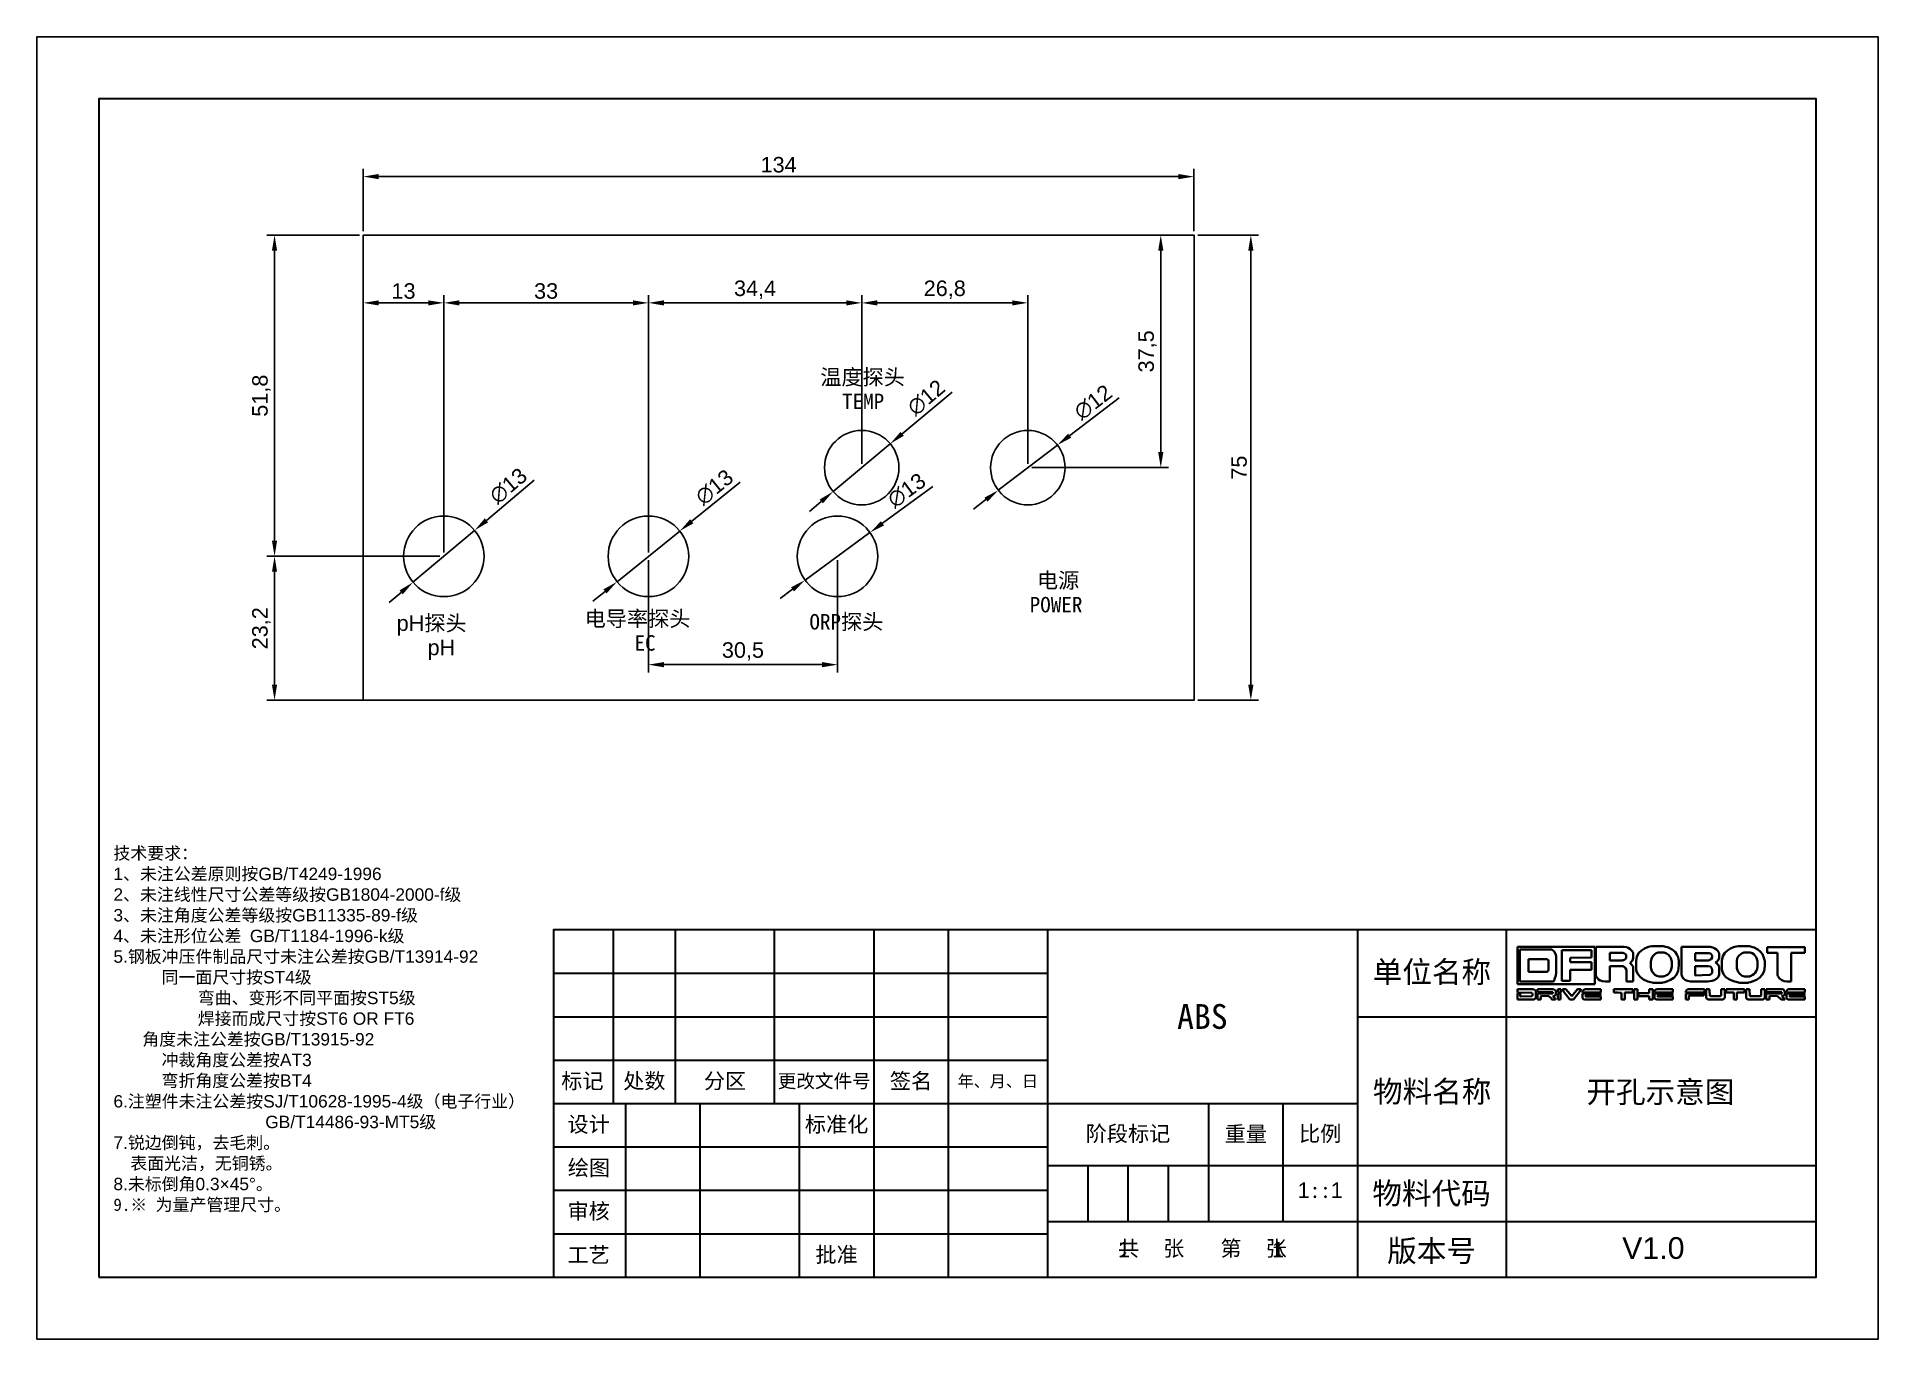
# Model space of a CAD drawing. Header units: millimetres. Extents: x 1706 to 2617, y 1277 to 1487.
# Drawn here: x 2320 to 2617, y 1276.6 to 1486.6 of the extents above; entities that cross this region are included whole.
import ezdxf

# ---------------------------------------------------------------- set-up
doc = ezdxf.new("R2010")
doc.units = ezdxf.units.MM
doc.layers.add('图层 1', color=7, linetype='Continuous')
doc.layers.add('标注层', color=7, linetype='Continuous', lineweight=18)
doc.styles.get("Standard").update_dxf_attribs({"font": 'arial.ttf'})
doc.dimstyles.new('ISO-25', dxfattribs={"dimtxt": 2.5, "dimasz": 2.5, "dimexe": 1.25, "dimexo": 0.625, "dimtad": 1, "dimtxsty": 'Standard', "dimcen": 2.5, "dimadec": 0, "dimazin": 0, "dimtfac": 1, "dimtmove": 0, "dimatfit": 3, "dimfxl": 1, "dimarcsym": 0})

msp = doc.modelspace()

# ---------------------------------------------------------------- texts
at = {"char_height": 2.5, "attachment_point": 1}
for s, width, insert in [('{\\fSimSun|b0|i0|c134|p2;温度探头}', 13.92602, (2446.383, 1432.963)), ('\\pi3.5063;{\\fSimSun|b0|i0|c134|p2;TEMP}', 13.92602, (2446.383, 1429.042)), ('\\pi3.7437;{\\fSimSun|b0|i0|c134|p2;电源}', 13.92602, (2477.586, 1400.187)), ('\\pi2.5705;{\\fSimSun|b0|i0|c134|p2;POWER}', 13.92602, (2477.586, 1396.266)), ('pH{\\fSimSun|b0|i0|c134|p2;探头}', 13.92602, (2378.055, 1393.283)), ('{\\fSimSun|b0|i0|c134|p2;电导率探头}', 19.41797, (2408.381, 1394.015)), ('{\\fSimSun|b0|i0|c134|p2;ORP探头}', 19.41797, (2444.629, 1393.508)), ('\\pi8.033;{\\fSimSun|b0|i0|c134|p2;EC}', 19.41797, (2408.381, 1390.095)), ('\\pi4.9865;pH', 13.92602, (2378.055, 1389.362))]:
    msp.add_mtext_dynamic_manual_height_columns(s, width=width, gutter_width=12.5, heights=[0], dxfattribs=dict(at, insert=insert))
at = {"lineweight": 30, "attachment_point": 5}
for s, width, insert, char_height in [('单位名称', 21.47743, (2545.038, 1335.593), 3.5), ('{\\fSimSun|b0|i0|c134|p2;ABS}', 42.85932, (2508.015, 1328.577), 4), ('标记', 10, (2408.015, 1318.077), 2.5), ('处数', 10, (2418.015, 1318.077), 2.5), ('分区', 10, (2431.015, 1318.077), 2.5), ('更改文件号', 15.74962, (2447.015, 1318.077), 2.2), ('签名', 14.97075, (2461.015, 1318.077), 2.5), ('年、月、日', 16, (2475.015, 1318.077), 1.9), ('物料名称', 21.47743, (2545.081, 1316.307), 3.5), ('{\\fSimSun|b0|i0|c134|p2;开孔示意图}', 58.87792, (2581.883, 1316.244), 3.5), ('设计', 12, (2409.015, 1311.077), 2.5), ('标准化', 12, (2449.015, 1311.077), 2.5), ('阶段标记', 19, (2496.015, 1309.577), 2.5), ('重量', 12, (2515.015, 1309.577), 2.5), ('比例', 12, (2527.015, 1309.577), 2.5), ('绘图', 12, (2409.064, 1304.077), 2.5), ('1{\\fSimSun|b0|i0|c134|p2;::}1', 12, (2527.015, 1300.577), 2.5), ('物料代码', 21.47743, (2544.982, 1299.893), 3.5), ('审核', 12, (2409.015, 1297.077), 2.5), ('共    张      第    张', 42.25, (2508.015, 1291.077), 2.5), ('1', 12, (2495.387, 1291.04), 2.5), ('1', 12, (2520.239, 1291.006), 2.5), ('版本号', 21.47743, (2544.982, 1290.607), 3.5), ('V1.0', 19, (2580.753, 1291.246), 3.5), ('工艺', 12, (2409.015, 1290.077), 2.5), ('批准', 12, (2449.015, 1290.077), 2.5)]:
    msp.add_mtext_dynamic_manual_height_columns(s, width=width, gutter_width=1, heights=[0], dxfattribs=dict(at, insert=insert, char_height=char_height))
at = {"layer": '标注层', "insert": (2332.371, 1355.943), "char_height": 2, "attachment_point": 1}
msp.add_mtext_dynamic_manual_height_columns('{\\fSimSun|b0|i0|c134|p2;技术要求：\\P}1{\\fSimSun|b0|i0|c134|p2;、未注公差原则按}GB/T4249-1996\\P2{\\fSimSun|b0|i0|c134|p2;、未注线性尺寸公差等级按}GB1804-2000-f{\\fSimSun|b0|i0|c134|p2;级\\P}3{\\fSimSun|b0|i0|c134|p2;、未注角度公差等级按}GB11335-89-f{\\fSimSun|b0|i0|c134|p2;级\\P}4{\\fSimSun|b0|i0|c134|p2;、未注形位公差 }GB/T1184-1996-k{\\fSimSun|b0|i0|c134|p2;级\\P}5.{\\fSimSun|b0|i0|c134|p2;钢板冲压件制品尺寸未注公差按}GB/T13914-92\\P          {\\fSimSun|b0|i0|c134|p2;同一面尺寸按}ST4{\\fSimSun|b0|i0|c134|p2;级\\P          弯曲、变形不同平面按}ST5{\\fSimSun|b0|i0|c134|p2;级\\P          焊接而成尺寸按}ST6 OR FT6\\P      {\\fSimSun|b0|i0|c134|p2;角度未注公差按}GB/T13915-92\\P          {\\fSimSun|b0|i0|c134|p2;冲裁角度公差按}AT3\\P          {\\fSimSun|b0|i0|c134|p2;弯折角度公差按}BT4\\P6.{\\fSimSun|b0|i0|c134|p2;注塑件未注公差按}SJ/T10628-1995-4{\\fSimSun|b0|i0|c134|p2;级（电子行业）\\P                  }GB/T14486-93-MT5{\\fSimSun|b0|i0|c134|p2;级\\P}7.{\\fSimSun|b0|i0|c134|p2;锐边倒钝，去毛刺。\\P  表面光洁，无铜锈。\\P}8.{\\fSimSun|b0|i0|c134|p2;未标倒角}0.3×45°{\\fSimSun|b0|i0|c134|p2;。\\P9.※ 为量产管理尺寸。}', width=67.38428, gutter_width=1, heights=[0], dxfattribs=at)

# ---------------------------------------------------------------- blocks, each defined once
blk = doc.blocks.new('*D4')
at = {"color": 0, "lineweight": -2, "transparency": 16777216}
for p, q in [((2507.29, 1454.61), (2517.08, 1454.61)), ((2515.83, 1382.11), (2515.83, 1452.11)), ((2507.29, 1379.61), (2517.08, 1379.61))]:
    blk.add_line(p, q, dxfattribs=at)
at = {"color": 0, "transparency": 16777216}
for points in [[(2515.41, 1452.11), (2516.25, 1452.11), (2515.83, 1454.61)], [(2515.41, 1382.11), (2516.25, 1382.11), (2515.83, 1379.61)]]:
    blk.add_solid(points, dxfattribs=at)
at = {"layer": 'Defpoints', "color": 0, "transparency": 16777216}
for p in [(2506.66, 1454.61), (2515.83, 1454.61), (2506.66, 1379.61)]:
    blk.add_point(p, dxfattribs=at)
at = {"color": 0, "transparency": 16777216, "insert": (2513.93, 1417.11), "char_height": 2.5, "attachment_point": 5, "rotation": 90}
blk.add_mtext('75', dxfattribs=at)
blk = doc.blocks.new('*D5')
at = {"color": 0, "lineweight": -2, "transparency": 16777216}
for p, q in [((2372.66, 1455.23), (2372.66, 1465.29)), ((2506.66, 1455.23), (2506.66, 1465.29)), ((2375.16, 1464.04), (2504.16, 1464.04))]:
    blk.add_line(p, q, dxfattribs=at)
at = {"color": 0, "transparency": 16777216}
for points in [[(2375.16, 1464.46), (2375.16, 1463.62), (2372.66, 1464.04)], [(2504.16, 1464.46), (2504.16, 1463.62), (2506.66, 1464.04)]]:
    blk.add_solid(points, dxfattribs=at)
at = {"layer": 'Defpoints', "color": 0, "transparency": 16777216}
for p in [(2506.66, 1464.04), (2372.66, 1454.61), (2506.66, 1454.61)]:
    blk.add_point(p, dxfattribs=at)
at = {"color": 0, "transparency": 16777216, "insert": (2439.66, 1465.94), "char_height": 2.5, "attachment_point": 5}
blk.add_mtext('134', dxfattribs=at)
blk = doc.blocks.new('*D6')
at = {"color": 0, "lineweight": -2, "transparency": 16777216}
for p, q in [((2372.66, 1417.73), (2372.66, 1444.93)), ((2383.16, 1443.68), (2375.16, 1443.68)), ((2385.66, 1403.43), (2385.66, 1444.93))]:
    blk.add_line(p, q, dxfattribs=at)
at = {"color": 0, "transparency": 16777216}
for points in [[(2375.16, 1444.09), (2375.16, 1443.26), (2372.66, 1443.68)], [(2383.16, 1444.09), (2383.16, 1443.26), (2385.66, 1443.68)]]:
    blk.add_solid(points, dxfattribs=at)
at = {"layer": 'Defpoints', "color": 0, "transparency": 16777216}
for p in [(2372.66, 1443.68), (2372.66, 1417.11), (2385.66, 1402.81)]:
    blk.add_point(p, dxfattribs=at)
at = {"color": 0, "transparency": 16777216, "insert": (2379.16, 1445.58), "char_height": 2.5, "attachment_point": 5}
blk.add_mtext('13', dxfattribs=at)
blk = doc.blocks.new('*D7')
at = {"color": 0, "lineweight": -2, "transparency": 16777216}
for p, q in [((2385.66, 1403.43), (2385.66, 1444.93)), ((2416.16, 1443.68), (2388.16, 1443.68)), ((2418.66, 1403.43), (2418.66, 1444.93))]:
    blk.add_line(p, q, dxfattribs=at)
at = {"color": 0, "transparency": 16777216}
for points in [[(2388.16, 1444.09), (2388.16, 1443.26), (2385.66, 1443.68)], [(2416.16, 1444.09), (2416.16, 1443.26), (2418.66, 1443.68)]]:
    blk.add_solid(points, dxfattribs=at)
at = {"layer": 'Defpoints', "color": 0, "transparency": 16777216}
for p in [(2385.66, 1443.68), (2385.66, 1402.81), (2418.66, 1402.81)]:
    blk.add_point(p, dxfattribs=at)
at = {"color": 0, "transparency": 16777216, "insert": (2402.16, 1445.58), "char_height": 2.5, "attachment_point": 5}
blk.add_mtext('33', dxfattribs=at)
blk = doc.blocks.new('*D8')
at = {"color": 0, "lineweight": -2, "transparency": 16777216}
for p, q in [((2418.66, 1403.43), (2418.66, 1444.93)), ((2421.16, 1443.68), (2450.56, 1443.68)), ((2453.06, 1417.73), (2453.06, 1444.93))]:
    blk.add_line(p, q, dxfattribs=at)
at = {"color": 0, "transparency": 16777216}
for points in [[(2421.16, 1444.09), (2421.16, 1443.26), (2418.66, 1443.68)], [(2450.56, 1444.09), (2450.56, 1443.26), (2453.06, 1443.68)]]:
    blk.add_solid(points, dxfattribs=at)
at = {"layer": 'Defpoints', "color": 0, "transparency": 16777216}
for p in [(2453.06, 1443.68), (2453.06, 1417.11), (2418.66, 1402.81)]:
    blk.add_point(p, dxfattribs=at)
at = {"color": 0, "transparency": 16777216, "insert": (2435.86, 1445.8), "char_height": 2.5, "attachment_point": 5}
blk.add_mtext('34,4', dxfattribs=at)
blk = doc.blocks.new('*D9')
at = {"color": 0, "lineweight": -2, "transparency": 16777216}
for p, q in [((2453.06, 1417.73), (2453.06, 1444.93)), ((2477.36, 1443.68), (2455.56, 1443.68)), ((2479.86, 1417.73), (2479.86, 1444.93))]:
    blk.add_line(p, q, dxfattribs=at)
at = {"color": 0, "transparency": 16777216}
for points in [[(2455.56, 1444.09), (2455.56, 1443.26), (2453.06, 1443.68)], [(2477.36, 1444.09), (2477.36, 1443.26), (2479.86, 1443.68)]]:
    blk.add_solid(points, dxfattribs=at)
at = {"layer": 'Defpoints', "color": 0, "transparency": 16777216}
for p in [(2453.06, 1443.68), (2453.06, 1417.11), (2479.86, 1417.11)]:
    blk.add_point(p, dxfattribs=at)
at = {"color": 0, "transparency": 16777216, "insert": (2466.46, 1445.8), "char_height": 2.5, "attachment_point": 5}
blk.add_mtext('26,8', dxfattribs=at)
blk = doc.blocks.new('*D10')
at = {"color": 0, "lineweight": -2, "transparency": 16777216}
for p, q in [((2467.63, 1429.29), (2459.58, 1422.56)), ((2448.46, 1413.26), (2457.67, 1420.96)), ((2446.54, 1411.66), (2444.62, 1410.05))]:
    blk.add_line(p, q, dxfattribs=at)
at = {"color": 0, "transparency": 16777216}
for points in [[(2459.32, 1422.88), (2459.85, 1422.24), (2457.67, 1420.96)], [(2446.27, 1411.97), (2446.81, 1411.34), (2448.46, 1413.26)]]:
    blk.add_solid(points, dxfattribs=at)
at = {"layer": 'Defpoints', "color": 0, "transparency": 16777216}
for p in [(2457.67, 1420.96), (2448.46, 1413.26)]:
    blk.add_point(p, dxfattribs=at)
at = {"color": 0, "transparency": 16777216, "insert": (2463.48, 1428.39), "char_height": 2.5, "attachment_point": 5, "rotation": 39.8946}
blk.add_mtext('∅12', dxfattribs=at)
blk = doc.blocks.new('*D11')
at = {"color": 0, "lineweight": -2, "transparency": 16777216}
for p, q in [((2494.58, 1428.35), (2486.62, 1422.27)), ((2475.09, 1413.46), (2484.63, 1420.75)), ((2473.11, 1411.95), (2471.12, 1410.43))]:
    blk.add_line(p, q, dxfattribs=at)
at = {"color": 0, "transparency": 16777216}
for points in [[(2486.36, 1422.6), (2486.87, 1421.94), (2484.63, 1420.75)], [(2472.86, 1412.28), (2473.36, 1411.62), (2475.09, 1413.46)]]:
    blk.add_solid(points, dxfattribs=at)
at = {"layer": 'Defpoints', "color": 0, "transparency": 16777216}
for p in [(2484.63, 1420.75), (2475.09, 1413.46)]:
    blk.add_point(p, dxfattribs=at)
at = {"color": 0, "transparency": 16777216, "insert": (2490.4, 1427.64), "char_height": 2.5, "attachment_point": 5, "rotation": 37.3795}
blk.add_mtext('∅12', dxfattribs=at)
blk = doc.blocks.new('*D12')
at = {"color": 0, "lineweight": -2, "transparency": 16777216}
for p, q in [((2480.48, 1454.61), (2502.55, 1454.61)), ((2501.3, 1419.61), (2501.3, 1452.11)), ((2480.49, 1417.11), (2502.55, 1417.11))]:
    blk.add_line(p, q, dxfattribs=at)
at = {"color": 0, "transparency": 16777216}
for points in [[(2500.89, 1452.11), (2501.72, 1452.11), (2501.3, 1454.61)], [(2500.89, 1419.61), (2501.72, 1419.61), (2501.3, 1417.11)]]:
    blk.add_solid(points, dxfattribs=at)
at = {"layer": 'Defpoints', "color": 0, "transparency": 16777216}
for p in [(2479.85, 1454.61), (2501.3, 1454.61), (2479.86, 1417.11)]:
    blk.add_point(p, dxfattribs=at)
at = {"color": 0, "transparency": 16777216, "insert": (2499.17, 1435.86), "char_height": 2.5, "attachment_point": 5, "rotation": 90}
blk.add_mtext('37,5', dxfattribs=at)
blk = doc.blocks.new('*D13')
at = {"color": 0, "lineweight": -2, "transparency": 16777216}
for p, q in [((2385.04, 1402.81), (2357.11, 1402.81)), ((2358.36, 1400.31), (2358.36, 1382.11)), ((2385.04, 1379.61), (2357.11, 1379.61))]:
    blk.add_line(p, q, dxfattribs=at)
at = {"color": 0, "transparency": 16777216}
for points in [[(2357.94, 1400.31), (2358.77, 1400.31), (2358.36, 1402.81)], [(2357.94, 1382.11), (2358.77, 1382.11), (2358.36, 1379.61)]]:
    blk.add_solid(points, dxfattribs=at)
at = {"layer": 'Defpoints', "color": 0, "transparency": 16777216}
for p in [(2385.66, 1402.81), (2358.36, 1379.61), (2385.66, 1379.61)]:
    blk.add_point(p, dxfattribs=at)
at = {"color": 0, "transparency": 16777216, "insert": (2356.23, 1391.21), "char_height": 2.5, "attachment_point": 5, "rotation": 90}
blk.add_mtext('23,2', dxfattribs=at)
blk = doc.blocks.new('*D14')
at = {"color": 0, "lineweight": -2, "transparency": 16777216}
for p, q in [((2372.04, 1454.61), (2357.11, 1454.61)), ((2358.36, 1405.31), (2358.36, 1452.11)), ((2385.04, 1402.81), (2357.11, 1402.81))]:
    blk.add_line(p, q, dxfattribs=at)
at = {"color": 0, "transparency": 16777216}
for points in [[(2357.94, 1452.11), (2358.77, 1452.11), (2358.36, 1454.61)], [(2357.94, 1405.31), (2358.77, 1405.31), (2358.36, 1402.81)]]:
    blk.add_solid(points, dxfattribs=at)
at = {"layer": 'Defpoints', "color": 0, "transparency": 16777216}
for p in [(2358.36, 1454.61), (2372.66, 1454.61), (2385.66, 1402.81)]:
    blk.add_point(p, dxfattribs=at)
at = {"color": 0, "transparency": 16777216, "insert": (2356.23, 1428.71), "char_height": 2.5, "attachment_point": 5, "rotation": 90}
blk.add_mtext('51,8', dxfattribs=at)
blk = doc.blocks.new('*D15')
at = {"color": 0, "lineweight": -2, "transparency": 16777216}
for p, q in [((2400.22, 1415.09), (2392.54, 1408.61)), ((2380.69, 1398.62), (2390.63, 1407)), ((2378.78, 1397), (2376.87, 1395.39))]:
    blk.add_line(p, q, dxfattribs=at)
at = {"color": 0, "transparency": 16777216}
for points in [[(2392.27, 1408.93), (2392.81, 1408.29), (2390.63, 1407)], [(2378.51, 1397.32), (2379.05, 1396.69), (2380.69, 1398.62)]]:
    blk.add_solid(points, dxfattribs=at)
at = {"layer": 'Defpoints', "color": 0, "transparency": 16777216}
for p in [(2390.63, 1407), (2380.69, 1398.62)]:
    blk.add_point(p, dxfattribs=at)
at = {"color": 0, "transparency": 16777216, "insert": (2396.07, 1414.16), "char_height": 2.5, "attachment_point": 5, "rotation": 40.1508}
blk.add_mtext('∅13', dxfattribs=at)
blk = doc.blocks.new('*D16')
at = {"color": 0, "lineweight": -2, "transparency": 16777216}
for p, q in [((2433.48, 1414.78), (2425.66, 1408.46)), ((2413.61, 1398.72), (2423.72, 1406.89)), ((2411.66, 1397.15), (2409.72, 1395.58))]:
    blk.add_line(p, q, dxfattribs=at)
at = {"color": 0, "transparency": 16777216}
for points in [[(2425.4, 1408.79), (2425.92, 1408.14), (2423.72, 1406.89)], [(2411.4, 1397.47), (2411.92, 1396.83), (2413.61, 1398.72)]]:
    blk.add_solid(points, dxfattribs=at)
at = {"layer": 'Defpoints', "color": 0, "transparency": 16777216}
for p in [(2423.72, 1406.89), (2413.61, 1398.72)]:
    blk.add_point(p, dxfattribs=at)
at = {"color": 0, "transparency": 16777216, "insert": (2429.31, 1413.94), "char_height": 2.5, "attachment_point": 5, "rotation": 38.9374}
blk.add_mtext('∅13', dxfattribs=at)
blk = doc.blocks.new('*D17')
at = {"color": 0, "lineweight": -2, "transparency": 16777216}
for p, q in [((2464.53, 1414.07), (2456.42, 1408.13)), ((2443.92, 1398.96), (2454.4, 1406.65)), ((2441.9, 1397.49), (2439.89, 1396.01))]:
    blk.add_line(p, q, dxfattribs=at)
at = {"color": 0, "transparency": 16777216}
for points in [[(2456.17, 1408.46), (2456.67, 1407.79), (2454.4, 1406.65)], [(2441.66, 1397.82), (2442.15, 1397.15), (2443.92, 1398.96)]]:
    blk.add_solid(points, dxfattribs=at)
at = {"layer": 'Defpoints', "color": 0, "transparency": 16777216}
for p in [(2454.4, 1406.65), (2443.92, 1398.96)]:
    blk.add_point(p, dxfattribs=at)
at = {"color": 0, "transparency": 16777216, "insert": (2460.32, 1413.43), "char_height": 2.5, "attachment_point": 5, "rotation": 36.2455}
blk.add_mtext('∅13', dxfattribs=at)
blk = doc.blocks.new('*D18')
at = {"color": 0, "lineweight": -2, "transparency": 16777216}
for p, q in [((2418.66, 1402.18), (2418.66, 1384.09)), ((2449.16, 1402.18), (2449.16, 1384.09)), ((2421.16, 1385.34), (2446.66, 1385.34))]:
    blk.add_line(p, q, dxfattribs=at)
at = {"color": 0, "transparency": 16777216}
for points in [[(2421.16, 1385.76), (2421.16, 1384.92), (2418.66, 1385.34)], [(2446.66, 1385.76), (2446.66, 1384.92), (2449.16, 1385.34)]]:
    blk.add_solid(points, dxfattribs=at)
at = {"layer": 'Defpoints', "color": 0, "transparency": 16777216}
for p in [(2418.66, 1402.81), (2449.16, 1402.81), (2449.16, 1385.34)]:
    blk.add_point(p, dxfattribs=at)
at = {"color": 0, "transparency": 16777216, "insert": (2433.91, 1387.47), "char_height": 2.5, "attachment_point": 5}
blk.add_mtext('30,5', dxfattribs=at)

# ---------------------------------------------------------------- dimensions: what is measured, and where the dimension line sits
for base, p1, p2, picture, middle in [((2506.663, 1464.04), (2372.663, 1454.607), (2506.663, 1454.607), '*D5', (2439.663, 1465.943)), ((2372.663, 1443.676), (2385.663, 1402.807), (2372.663, 1417.107), '*D6', (2379.163, 1445.578)), ((2385.663, 1443.676), (2418.663, 1402.807), (2385.663, 1402.807), '*D7', (2402.163, 1445.578)), ((2453.063, 1443.676), (2418.663, 1402.807), (2453.063, 1417.107), '*D8', (2435.863, 1445.803)), ((2453.063, 1443.676), (2479.863, 1417.107), (2453.063, 1417.107), '*D9', (2466.463, 1445.803)), ((2449.163, 1385.339), (2418.663, 1402.807), (2449.163, 1402.807), '*D18', (2433.913, 1387.467))]:
    dim = msp.add_linear_dim(base=base, p1=p1, p2=p2, dimstyle='ISO-25')
    dim.commit()
    dim.dimension.update_dxf_attribs({"geometry": picture, "text_midpoint": middle})
for base, p1, p2, picture, middle in [((2358.356, 1454.607), (2385.663, 1402.807), (2372.663, 1454.607), '*D14', (2356.229, 1428.707)), ((2501.302, 1454.607), (2479.863, 1417.107), (2479.851, 1454.607), '*D12', (2499.175, 1435.857)), ((2358.356, 1379.607), (2385.663, 1402.807), (2385.663, 1379.607), '*D13', (2356.229, 1391.207))]:
    dim = msp.add_linear_dim(base=base, p1=p1, p2=p2, angle=90, dimstyle='ISO-25')
    dim.commit()
    dim.dimension.update_dxf_attribs({"geometry": picture, "text_midpoint": middle})
dim = msp.add_linear_dim(base=(2515.829, 1454.607), p1=(2506.663, 1379.607), p2=(2506.663, 1454.607), angle=270, dimstyle='ISO-25')
dim.commit()
dim.dimension.update_dxf_attribs({"geometry": '*D4', "text_midpoint": (2515.829, 1417.107), "dimtype": 160})
dim = msp.add_diameter_dim_2p(p1=(2448.459, 1413.258), p2=(2457.666, 1420.955), dimstyle='ISO-25')
dim.commit()
dim.dimension.update_dxf_attribs({"geometry": '*D10', "text_midpoint": (2464.748, 1426.875), "dimtype": 163})
for p1, p2, picture, middle in [((2475.095, 1413.464), (2484.63, 1420.749), '*D11', (2490.397, 1427.636)), ((2380.694, 1398.616), (2390.631, 1406.998), '*D15', (2396.067, 1414.163)), ((2413.607, 1398.722), (2423.719, 1406.892), '*D16', (2429.306, 1413.94)), ((2443.92, 1398.964), (2454.405, 1406.65), '*D17', (2460.317, 1413.428))]:
    dim = msp.add_diameter_dim_2p(p1=p1, p2=p2, dimstyle='ISO-25')
    dim.commit()
    dim.dimension.update_dxf_attribs({"geometry": picture, "text_midpoint": middle})

# ---------------------------------------------------------------- linework, layer by layer
at = {"lineweight": 30}
for p, q in [((2413.015, 1314.577), (2413.015, 1342.577)), ((2423.015, 1314.577), (2423.015, 1342.577)), ((2439.015, 1314.577), (2439.015, 1342.577)), ((2455.015, 1342.577), (2455.015, 1286.577)), ((2467.015, 1342.577), (2467.015, 1286.577)), ((2483.015, 1342.577), (2483.015, 1286.577)), ((2533.015, 1342.577), (2533.015, 1286.577)), ((2557.015, 1342.577), (2557.015, 1286.577)), ((2403.328, 1335.577), (2483.015, 1335.577)), ((2403.328, 1328.577), (2483.015, 1328.577)), ((2533.015, 1328.577), (2607.015, 1328.577)), ((2403.328, 1321.577), (2483.015, 1321.577)), ((2403.328, 1314.577), (2533.015, 1314.577)), ((2415.015, 1286.577), (2415.015, 1314.577)), ((2427.015, 1286.577), (2427.015, 1314.577)), ((2443.015, 1286.577), (2443.015, 1314.577)), ((2509.015, 1314.577), (2509.015, 1295.577)), ((2521.015, 1314.577), (2521.015, 1295.577)), ((2403.328, 1307.577), (2483.015, 1307.577)), ((2483.015, 1304.577), (2533.015, 1304.577)), ((2489.515, 1304.577), (2489.515, 1295.577)), ((2496.015, 1304.577), (2496.015, 1295.577)), ((2502.515, 1304.577), (2502.515, 1295.577)), ((2533.015, 1304.577), (2607.015, 1304.577)), ((2403.328, 1300.577), (2483.015, 1300.577)), ((2483.015, 1295.577), (2533.015, 1295.577)), ((2533.015, 1295.577), (2607.015, 1295.577)), ((2403.328, 1293.577), (2483.015, 1293.577))]:
    msp.add_line(p, q, dxfattribs=at)
for points in [[(2320.015, 1276.577), (2617.015, 1276.577), (2617.015, 1486.577), (2320.015, 1486.577)], [(2372.663, 1379.607), (2506.663, 1379.607), (2506.663, 1454.607), (2372.663, 1454.607)]]:
    msp.add_lwpolyline(points, close=True)
for points in [[(2330.015, 1286.577), (2607.015, 1286.577), (2607.015, 1476.577), (2330.015, 1476.577)], [(2607.015, 1342.577), (2403.328, 1342.577), (2403.328, 1286.577), (2607.015, 1286.577)]]:
    msp.add_lwpolyline(points, close=True, dxfattribs=at)
for centre, radius in [((2453.063, 1417.107), 6), ((2479.863, 1417.107), 6), ((2385.663, 1402.807), 6.5), ((2418.663, 1402.807), 6.5), ((2449.163, 1402.807), 6.5)]:
    msp.add_circle(centre, radius)
for p in [(2453.063, 1417.107), (2479.863, 1417.107), (2385.663, 1402.807)]:
    msp.add_point(p)
at = {"layer": '图层 1', "color": 30, "lineweight": 35}
for p, q in [((2558.835, 1339.83), (2558.835, 1333.818)), ((2571.324, 1339.83), (2558.835, 1339.83)), ((2571.324, 1333.818), (2571.324, 1339.83)), ((2565.99, 1334.358), (2565.99, 1339.279)), ((2565.99, 1339.279), (2570.794, 1339.279)), ((2570.794, 1338.094), (2567.344, 1338.084)), ((2567.344, 1338.084), (2567.344, 1337.364)), ((2567.344, 1337.364), (2570.794, 1337.364)), ((2570.794, 1339.279), (2570.794, 1338.094)), ((2570.794, 1337.364), (2570.794, 1336.157)), ((2558.835, 1333.818), (2571.324, 1333.818)), ((2567.334, 1334.358), (2565.99, 1334.358)), ((2570.794, 1336.157), (2567.334, 1336.157)), ((2567.334, 1336.157), (2567.334, 1334.358))]:
    msp.add_line(p, q, dxfattribs=at)
at = {"layer": '图层 1', "color": 140, "lineweight": 35}
for p, q in [((2565.324, 1332.996), (2565.324, 1332.484)), ((2565.84, 1332.996), (2565.324, 1332.996)), ((2565.324, 1332.484), (2565.84, 1332.484)), ((2565.324, 1332.321), (2565.324, 1331.325)), ((2565.785, 1332.321), (2565.324, 1332.321)), ((2565.324, 1331.325), (2565.785, 1331.325)), ((2565.785, 1331.325), (2565.785, 1332.321)), ((2565.84, 1332.484), (2565.84, 1332.996)), ((2566.09, 1332.996), (2566.09, 1332.869)), ((2566.618, 1332.996), (2566.09, 1332.996)), ((2566.09, 1332.869), (2567.285, 1331.325)), ((2567.578, 1331.9), (2566.618, 1332.996)), ((2567.285, 1331.325), (2567.88, 1331.325)), ((2568.535, 1332.996), (2567.578, 1331.9)), ((2567.88, 1331.325), (2569.067, 1332.873)), ((2569.067, 1332.996), (2568.535, 1332.996)), ((2569.067, 1332.873), (2569.067, 1332.996)), ((2577.675, 1332.996), (2577.675, 1331.325)), ((2578.199, 1332.996), (2577.675, 1332.996)), ((2577.675, 1331.325), (2578.199, 1331.325)), ((2578.199, 1331.325), (2578.199, 1332.996)), ((2580.056, 1332.384), (2578.342, 1332.376)), ((2578.342, 1332.376), (2578.342, 1331.9)), ((2578.342, 1331.9), (2580.056, 1331.9)), ((2580.644, 1332.996), (2580.056, 1332.996)), ((2580.056, 1332.996), (2580.056, 1332.384)), ((2580.056, 1331.9), (2580.056, 1331.325)), ((2580.056, 1331.325), (2580.644, 1331.325)), ((2580.644, 1331.325), (2580.644, 1332.996)), ((2585.982, 1332.313), (2585.982, 1331.345)), ((2588.903, 1332.313), (2585.982, 1332.313)), ((2585.982, 1331.345), (2586.45, 1331.345)), ((2586.45, 1332.007), (2588.903, 1332.011)), ((2586.45, 1331.345), (2586.45, 1332.007)), ((2588.903, 1332.011), (2588.903, 1332.313)), ((2592.514, 1333.011), (2592.514, 1332.484)), ((2595.479, 1333.011), (2592.514, 1333.011)), ((2592.514, 1332.484), (2593.717, 1332.484)), ((2593.717, 1332.484), (2593.717, 1331.325)), ((2593.717, 1331.325), (2594.244, 1331.325)), ((2594.244, 1331.325), (2594.244, 1332.484)), ((2594.244, 1332.484), (2595.479, 1332.484)), ((2595.479, 1332.484), (2595.479, 1333.011))]:
    msp.add_line(p, q, dxfattribs=at)
at = {"layer": '图层 1', "color": 30, "lineweight": 35}
for points in [[(2576.023, 1339.83), (2576.023, 1339.83), (2571.472, 1339.83), (2571.472, 1339.83)], [(2571.472, 1339.83), (2571.472, 1339.83), (2571.472, 1335.247), (2571.472, 1335.247)], [(2577.515, 1338.803), (2577.515, 1338.803), (2577.102, 1339.819), (2576.023, 1339.83)], [(2580.595, 1339.957), (2580.595, 1339.957), (2578.108, 1339.703), (2577.959, 1337.586)], [(2582.32, 1339.957), (2582.32, 1339.957), (2580.595, 1339.957), (2580.595, 1339.957)], [(2584.871, 1337.523), (2584.871, 1337.523), (2584.902, 1339.565), (2582.32, 1339.957)], [(2589.908, 1339.83), (2589.908, 1339.83), (2585.315, 1339.83), (2585.315, 1339.83)], [(2585.315, 1339.83), (2585.315, 1339.83), (2585.315, 1335.353), (2585.315, 1335.353)], [(2591.347, 1338.814), (2591.347, 1338.814), (2591.157, 1339.629), (2589.908, 1339.83)], [(2594.522, 1339.957), (2594.522, 1339.957), (2591.951, 1339.682), (2591.792, 1337.628)], [(2596.216, 1339.957), (2596.216, 1339.957), (2594.522, 1339.957), (2594.522, 1339.957)], [(2598.714, 1337.586), (2598.714, 1337.586), (2598.533, 1339.586), (2596.216, 1339.957)], [(2599.137, 1339.809), (2599.137, 1339.809), (2599.137, 1338.856), (2599.137, 1338.856)], [(2605.127, 1339.809), (2605.127, 1339.809), (2599.137, 1339.809), (2599.137, 1339.809)], [(2605.196, 1339.758), (2605.196, 1339.758), (2605.182, 1339.795), (2605.127, 1339.809)], [(2605.196, 1338.877), (2605.196, 1338.877), (2605.196, 1339.758), (2605.196, 1339.758)], [(2559.2, 1334.274), (2559.2, 1334.274), (2559.2, 1339.385), (2559.2, 1339.385)], [(2559.2, 1339.385), (2559.2, 1339.385), (2564.392, 1339.385), (2564.392, 1339.385)], [(2563.619, 1337.84), (2563.619, 1337.84), (2560.613, 1337.84), (2560.613, 1337.84)], [(2560.613, 1337.84), (2560.613, 1337.84), (2560.613, 1335.787), (2560.613, 1335.787)], [(2563.852, 1337.374), (2563.852, 1337.374), (2563.905, 1337.745), (2563.619, 1337.84)], [(2563.852, 1336.189), (2563.852, 1336.189), (2563.852, 1337.374), (2563.852, 1337.374)], [(2564.392, 1339.385), (2564.979, 1339.147), (2565.082, 1338.195), (2565.082, 1338.195)], [(2565.082, 1338.195), (2565.082, 1338.195), (2565.079, 1335.702), (2565.079, 1335.702)], [(2573.715, 1337.66), (2573.715, 1337.66), (2573.715, 1338.856), (2573.715, 1338.856)], [(2573.715, 1338.856), (2573.715, 1338.856), (2575.811, 1338.856), (2575.811, 1338.856)], [(2575.726, 1337.66), (2575.726, 1337.66), (2573.715, 1337.66), (2573.715, 1337.66)], [(2573.715, 1334.242), (2573.715, 1334.242), (2573.715, 1336.739), (2573.715, 1336.739)], [(2573.715, 1336.739), (2573.715, 1336.739), (2575.758, 1336.739), (2575.758, 1336.739)], [(2576.372, 1338.02), (2576.255, 1337.692), (2575.726, 1337.66), (2575.726, 1337.66)], [(2575.758, 1336.739), (2575.758, 1336.739), (2576.34, 1336.612), (2576.414, 1336.115)], [(2575.811, 1338.856), (2576.245, 1338.824), (2576.372, 1338.528), (2576.372, 1338.528)], [(2576.372, 1338.528), (2576.372, 1338.528), (2576.372, 1338.02), (2576.372, 1338.02)], [(2576.975, 1337.247), (2576.975, 1337.247), (2577.388, 1337.427), (2577.515, 1337.988)], [(2577.515, 1336.538), (2577.515, 1336.538), (2577.515, 1336.782), (2576.975, 1337.247)], [(2577.515, 1337.988), (2577.515, 1337.988), (2577.515, 1338.803), (2577.515, 1338.803)], [(2577.515, 1334.242), (2577.515, 1334.242), (2577.515, 1336.538), (2577.515, 1336.538)], [(2577.959, 1337.586), (2577.959, 1337.586), (2577.959, 1336.454), (2577.959, 1336.454)], [(2580.33, 1337.491), (2580.563, 1338.793), (2581.547, 1338.941), (2581.547, 1338.941)], [(2580.33, 1336.538), (2580.33, 1336.538), (2580.33, 1337.491), (2580.33, 1337.491)], [(2581.695, 1335.078), (2580.542, 1335.152), (2580.33, 1336.538), (2580.33, 1336.538)], [(2581.547, 1338.941), (2581.547, 1338.941), (2582.5, 1338.941), (2582.5, 1338.941)], [(2582.182, 1334.062), (2582.182, 1334.062), (2584.913, 1334.326), (2584.87, 1336.824)], [(2583.717, 1336.676), (2583.611, 1335.247), (2582.394, 1335.078), (2582.394, 1335.078)], [(2582.5, 1338.941), (2583.706, 1338.57), (2583.717, 1337.427), (2583.717, 1337.427)], [(2583.717, 1337.427), (2583.717, 1337.427), (2583.717, 1336.676), (2583.717, 1336.676)], [(2584.87, 1336.824), (2584.87, 1336.824), (2584.871, 1337.523), (2584.871, 1337.523)], [(2587.516, 1338.846), (2587.516, 1338.846), (2589.675, 1338.846), (2589.675, 1338.846)], [(2587.516, 1337.65), (2587.516, 1337.65), (2587.516, 1338.846), (2587.516, 1338.846)], [(2589.538, 1337.65), (2589.538, 1337.65), (2587.516, 1337.65), (2587.516, 1337.65)], [(2587.516, 1335.215), (2587.516, 1335.215), (2587.516, 1336.739), (2587.516, 1336.739)], [(2587.516, 1336.739), (2587.516, 1336.739), (2589.569, 1336.739), (2589.569, 1336.739)], [(2590.215, 1338.136), (2590.162, 1337.681), (2589.538, 1337.65), (2589.538, 1337.65)], [(2589.569, 1336.739), (2590.225, 1336.708), (2590.215, 1336.242), (2590.215, 1336.242)], [(2589.675, 1338.846), (2590.141, 1338.771), (2590.215, 1338.454), (2590.215, 1338.454)], [(2590.215, 1338.454), (2590.215, 1338.454), (2590.215, 1338.136), (2590.215, 1338.136)], [(2590.776, 1337.322), (2590.776, 1337.322), (2591.241, 1337.459), (2591.347, 1338.02)], [(2591.347, 1336.623), (2591.347, 1336.623), (2591.263, 1337.068), (2590.776, 1337.322)], [(2591.347, 1338.02), (2591.347, 1338.02), (2591.347, 1338.814), (2591.347, 1338.814)], [(2591.347, 1335.321), (2591.347, 1335.321), (2591.347, 1336.623), (2591.347, 1336.623)], [(2591.792, 1337.628), (2591.792, 1337.628), (2591.792, 1336.496), (2591.792, 1336.496)], [(2594.205, 1337.576), (2594.342, 1338.708), (2595.401, 1338.941), (2595.401, 1338.941)], [(2594.205, 1336.454), (2594.205, 1336.454), (2594.205, 1337.576), (2594.205, 1337.576)], [(2595.401, 1338.941), (2595.401, 1338.941), (2596.374, 1338.941), (2596.374, 1338.941)], [(2596.004, 1334.051), (2596.004, 1334.051), (2598.745, 1334.39), (2598.713, 1336.697)], [(2597.56, 1336.697), (2597.517, 1335.438), (2596.343, 1335.078), (2596.343, 1335.078)], [(2596.374, 1338.941), (2597.306, 1338.814), (2597.56, 1337.449), (2597.56, 1337.449)], [(2597.56, 1337.449), (2597.56, 1337.449), (2597.56, 1336.697), (2597.56, 1336.697)], [(2598.713, 1336.697), (2598.713, 1336.697), (2598.714, 1337.586), (2598.714, 1337.586)], [(2599.137, 1338.856), (2599.137, 1338.856), (2600.788, 1338.856), (2600.788, 1338.856)], [(2600.788, 1338.856), (2600.788, 1338.856), (2600.788, 1335.29), (2600.788, 1335.29)], [(2602.978, 1334.242), (2602.978, 1334.242), (2602.978, 1338.877), (2602.978, 1338.877)], [(2602.978, 1338.877), (2602.978, 1338.877), (2605.196, 1338.877), (2605.196, 1338.877)], [(2564.661, 1334.274), (2564.661, 1334.274), (2559.2, 1334.274), (2559.2, 1334.274)], [(2560.613, 1335.787), (2560.613, 1335.787), (2563.524, 1335.787), (2563.524, 1335.787)], [(2563.524, 1335.787), (2563.524, 1335.787), (2563.799, 1335.85), (2563.852, 1336.189)], [(2565.079, 1335.702), (2565.116, 1335.099), (2564.661, 1334.274), (2564.661, 1334.274)], [(2571.472, 1335.247), (2571.472, 1335.247), (2571.652, 1334.316), (2572.985, 1334.242)], [(2572.985, 1334.242), (2572.985, 1334.242), (2573.715, 1334.242), (2573.715, 1334.242)], [(2576.414, 1336.115), (2576.414, 1336.115), (2576.414, 1334.242), (2576.414, 1334.242)], [(2576.414, 1334.242), (2576.414, 1334.242), (2577.515, 1334.242), (2577.515, 1334.242)], [(2577.959, 1336.454), (2577.959, 1336.454), (2577.97, 1334.379), (2580.796, 1334.062)], [(2580.796, 1334.062), (2580.796, 1334.062), (2582.182, 1334.062), (2582.182, 1334.062)], [(2582.394, 1335.078), (2582.394, 1335.078), (2581.695, 1335.078), (2581.695, 1335.078)], [(2585.315, 1335.353), (2585.315, 1335.353), (2585.347, 1334.39), (2586.722, 1334.242)], [(2586.722, 1334.242), (2586.722, 1334.242), (2589.262, 1334.242), (2589.262, 1334.242)], [(2589.739, 1335.3), (2589.739, 1335.3), (2587.516, 1335.215), (2587.516, 1335.215)], [(2589.262, 1334.242), (2589.262, 1334.242), (2591.114, 1334.199), (2591.347, 1335.321)], [(2590.215, 1335.671), (2590.162, 1335.374), (2589.739, 1335.3), (2589.739, 1335.3)], [(2590.215, 1336.242), (2590.215, 1336.242), (2590.215, 1335.671), (2590.215, 1335.671)], [(2591.792, 1336.496), (2591.792, 1336.496), (2591.548, 1334.475), (2594.681, 1334.051)], [(2595.475, 1335.078), (2594.353, 1335.226), (2594.205, 1336.454), (2594.205, 1336.454)], [(2594.681, 1334.051), (2594.681, 1334.051), (2596.004, 1334.051), (2596.004, 1334.051)], [(2596.343, 1335.078), (2596.343, 1335.078), (2595.475, 1335.078), (2595.475, 1335.078)], [(2600.788, 1335.29), (2600.788, 1335.29), (2601.01, 1334.337), (2602.259, 1334.242)], [(2602.259, 1334.242), (2602.259, 1334.242), (2602.978, 1334.242), (2602.978, 1334.242)]]:
    msp.add_open_spline(points, degree=3, dxfattribs=at)
at = {"layer": '图层 1', "color": 140, "lineweight": 35}
for points in [[(2561.399, 1332.996), (2561.399, 1332.996), (2558.835, 1332.996), (2558.835, 1332.996)], [(2558.835, 1332.996), (2558.835, 1332.996), (2558.835, 1332.472), (2558.835, 1332.472)], [(2558.835, 1332.472), (2558.835, 1332.472), (2561.181, 1332.432), (2561.181, 1332.432)], [(2558.835, 1332.313), (2558.835, 1332.313), (2558.835, 1331.325), (2558.835, 1331.325)], [(2559.256, 1332.309), (2559.256, 1332.309), (2558.835, 1332.313), (2558.835, 1332.313)], [(2558.835, 1331.325), (2558.835, 1331.325), (2561.395, 1331.325), (2561.395, 1331.325)], [(2559.256, 1331.853), (2559.256, 1331.853), (2559.256, 1332.309), (2559.256, 1332.309)], [(2561.133, 1331.904), (2561.133, 1331.904), (2559.256, 1331.853), (2559.256, 1331.853)], [(2561.24, 1331.948), (2561.24, 1331.948), (2561.217, 1331.904), (2561.133, 1331.904)], [(2561.181, 1332.432), (2561.181, 1332.432), (2561.24, 1332.341), (2561.24, 1332.281)], [(2561.24, 1332.281), (2561.24, 1332.281), (2561.24, 1331.948), (2561.24, 1331.948)], [(2561.395, 1331.325), (2561.395, 1331.325), (2561.713, 1331.36), (2561.812, 1331.666)], [(2561.812, 1332.67), (2561.812, 1332.67), (2561.729, 1332.896), (2561.399, 1332.996)], [(2561.812, 1331.666), (2561.812, 1331.666), (2561.812, 1332.67), (2561.812, 1332.67)], [(2564.634, 1332.996), (2564.634, 1332.996), (2562.05, 1332.996), (2562.05, 1332.996)], [(2562.05, 1332.996), (2562.05, 1332.996), (2562.05, 1332.527), (2562.05, 1332.527)], [(2562.05, 1332.527), (2562.05, 1332.527), (2564.515, 1332.531), (2564.515, 1332.531)], [(2562.05, 1332.321), (2562.05, 1332.321), (2562.05, 1331.325), (2562.05, 1331.325)], [(2564.515, 1332.313), (2564.515, 1332.313), (2562.05, 1332.321), (2562.05, 1332.321)], [(2562.05, 1331.325), (2562.05, 1331.325), (2562.582, 1331.325), (2562.582, 1331.325)], [(2562.582, 1331.325), (2562.582, 1331.325), (2562.582, 1331.952), (2562.582, 1331.952)], [(2562.582, 1331.952), (2562.582, 1331.952), (2563.884, 1331.9), (2563.884, 1331.9)], [(2563.884, 1331.9), (2563.884, 1331.9), (2564.304, 1331.491), (2564.304, 1331.491)], [(2564.304, 1331.491), (2564.304, 1331.491), (2564.38, 1331.36), (2564.403, 1331.325)], [(2564.403, 1331.325), (2564.403, 1331.325), (2564.975, 1331.325), (2564.975, 1331.325)], [(2564.515, 1332.531), (2564.515, 1332.531), (2564.515, 1332.313), (2564.515, 1332.313)], [(2564.55, 1331.892), (2564.55, 1331.892), (2565.015, 1331.964), (2565.031, 1332.245)], [(2564.975, 1331.468), (2564.975, 1331.468), (2564.55, 1331.892), (2564.55, 1331.892)], [(2565.031, 1332.67), (2565.031, 1332.67), (2564.935, 1332.928), (2564.634, 1332.996)], [(2564.975, 1331.325), (2564.975, 1331.325), (2564.975, 1331.468), (2564.975, 1331.468)], [(2565.031, 1332.245), (2565.031, 1332.245), (2565.031, 1332.67), (2565.031, 1332.67)], [(2569.69, 1332.996), (2569.69, 1332.996), (2569.372, 1332.861), (2569.305, 1332.71)], [(2569.305, 1332.71), (2569.305, 1332.71), (2569.305, 1332.484), (2569.305, 1332.484)], [(2569.305, 1332.484), (2569.305, 1332.484), (2572.281, 1332.484), (2572.281, 1332.484)], [(2569.305, 1332.321), (2569.305, 1332.321), (2569.305, 1331.614), (2569.305, 1331.614)], [(2572.222, 1332.321), (2572.222, 1332.321), (2569.305, 1332.321), (2569.305, 1332.321)], [(2569.305, 1331.614), (2569.305, 1331.614), (2569.38, 1331.425), (2569.686, 1331.325)], [(2569.686, 1331.325), (2569.686, 1331.325), (2572.281, 1331.325), (2572.281, 1331.325)], [(2572.281, 1332.996), (2572.281, 1332.996), (2569.69, 1332.996), (2569.69, 1332.996)], [(2569.829, 1331.853), (2569.829, 1331.853), (2569.765, 1331.92), (2569.777, 1332.007)], [(2569.777, 1332.007), (2569.777, 1332.007), (2572.222, 1332.011), (2572.222, 1332.011)], [(2572.281, 1331.853), (2572.281, 1331.853), (2569.829, 1331.853), (2569.829, 1331.853)], [(2572.222, 1332.011), (2572.222, 1332.011), (2572.222, 1332.321), (2572.222, 1332.321)], [(2572.281, 1332.484), (2572.281, 1332.484), (2572.281, 1332.996), (2572.281, 1332.996)], [(2572.281, 1331.325), (2572.281, 1331.325), (2572.281, 1331.853), (2572.281, 1331.853)], [(2574.397, 1332.996), (2574.397, 1332.996), (2574.397, 1332.484), (2574.397, 1332.484)], [(2577.425, 1332.996), (2577.425, 1332.996), (2574.397, 1332.996), (2574.397, 1332.996)], [(2574.397, 1332.484), (2574.397, 1332.484), (2575.564, 1332.436), (2575.599, 1332.428)], [(2575.599, 1332.428), (2575.599, 1332.428), (2575.599, 1331.384), (2575.599, 1331.384)], [(2575.599, 1331.384), (2575.599, 1331.384), (2575.627, 1331.337), (2575.655, 1331.325)], [(2575.655, 1331.325), (2575.655, 1331.325), (2576.179, 1331.325), (2576.179, 1331.325)], [(2576.179, 1332.476), (2576.179, 1332.476), (2577.425, 1332.48), (2577.425, 1332.48)], [(2576.179, 1331.325), (2576.179, 1331.325), (2576.179, 1332.476), (2576.179, 1332.476)], [(2577.425, 1332.48), (2577.425, 1332.48), (2577.425, 1332.996), (2577.425, 1332.996)], [(2581.318, 1332.996), (2581.318, 1332.996), (2581.132, 1332.98), (2580.929, 1332.757)], [(2580.929, 1332.757), (2580.929, 1332.757), (2580.929, 1332.48), (2580.929, 1332.48)], [(2580.929, 1332.48), (2580.929, 1332.48), (2583.914, 1332.48), (2583.914, 1332.48)], [(2580.929, 1332.313), (2580.929, 1332.313), (2580.929, 1331.571), (2580.929, 1331.571)], [(2583.85, 1332.313), (2583.85, 1332.313), (2580.929, 1332.313), (2580.929, 1332.313)], [(2580.929, 1331.571), (2580.929, 1331.571), (2581.104, 1331.356), (2581.322, 1331.325)], [(2583.914, 1333.011), (2583.914, 1333.011), (2581.318, 1332.996), (2581.318, 1332.996)], [(2581.322, 1331.325), (2581.322, 1331.325), (2583.914, 1331.325), (2583.914, 1331.325)], [(2581.441, 1331.857), (2581.441, 1331.857), (2581.386, 1331.964), (2581.39, 1331.999)], [(2581.39, 1331.999), (2581.39, 1331.999), (2583.85, 1332.011), (2583.85, 1332.011)], [(2583.914, 1331.849), (2583.914, 1331.849), (2581.441, 1331.857), (2581.441, 1331.857)], [(2583.85, 1332.011), (2583.85, 1332.011), (2583.85, 1332.313), (2583.85, 1332.313)], [(2583.914, 1332.48), (2583.914, 1332.48), (2583.914, 1333.011), (2583.914, 1333.011)], [(2583.914, 1331.325), (2583.914, 1331.325), (2583.914, 1331.849), (2583.914, 1331.849)], [(2586.378, 1333.011), (2586.378, 1333.011), (2586.14, 1332.916), (2585.982, 1332.714)], [(2585.982, 1332.714), (2585.982, 1332.714), (2585.982, 1332.48), (2585.982, 1332.48)], [(2585.982, 1332.48), (2585.982, 1332.48), (2588.942, 1332.48), (2588.942, 1332.48)], [(2588.954, 1333.011), (2588.954, 1333.011), (2586.378, 1333.011), (2586.378, 1333.011)], [(2588.942, 1332.48), (2588.942, 1332.48), (2588.982, 1332.476), (2589.01, 1332.527)], [(2589.01, 1332.948), (2589.01, 1332.948), (2589.018, 1333.007), (2588.954, 1333.011)], [(2589.01, 1332.527), (2589.01, 1332.527), (2589.01, 1332.948), (2589.01, 1332.948)], [(2589.248, 1333.011), (2589.248, 1333.011), (2589.248, 1331.614), (2589.248, 1331.614)], [(2589.768, 1333.011), (2589.768, 1333.011), (2589.248, 1333.011), (2589.248, 1333.011)], [(2589.248, 1331.614), (2589.248, 1331.614), (2589.415, 1331.388), (2589.629, 1331.325)], [(2589.629, 1331.325), (2589.629, 1331.325), (2591.851, 1331.325), (2591.851, 1331.325)], [(2589.835, 1332.944), (2589.835, 1332.944), (2589.815, 1332.992), (2589.768, 1333.011)], [(2589.859, 1331.96), (2589.859, 1331.96), (2589.835, 1332.944), (2589.835, 1332.944)], [(2589.946, 1331.904), (2589.946, 1331.904), (2589.867, 1331.928), (2589.859, 1331.96)], [(2591.518, 1331.9), (2591.518, 1331.9), (2589.946, 1331.904), (2589.946, 1331.904)], [(2591.693, 1331.944), (2591.693, 1331.944), (2591.637, 1331.916), (2591.518, 1331.9)], [(2592.268, 1333.011), (2592.268, 1333.011), (2591.693, 1333.011), (2591.693, 1333.011)], [(2591.693, 1333.011), (2591.693, 1333.011), (2591.693, 1331.944), (2591.693, 1331.944)], [(2591.851, 1331.325), (2591.851, 1331.325), (2592.093, 1331.337), (2592.268, 1331.638)], [(2592.268, 1331.638), (2592.268, 1331.638), (2592.268, 1333.011), (2592.268, 1333.011)], [(2595.733, 1333.011), (2595.733, 1333.011), (2595.733, 1331.559), (2595.733, 1331.559)], [(2596.28, 1333.011), (2596.28, 1333.011), (2595.733, 1333.011), (2595.733, 1333.011)], [(2595.733, 1331.559), (2595.733, 1331.559), (2595.872, 1331.392), (2596.062, 1331.325)], [(2596.062, 1331.325), (2596.062, 1331.325), (2598.34, 1331.325), (2598.34, 1331.325)], [(2596.304, 1331.948), (2596.304, 1331.948), (2596.28, 1333.011), (2596.28, 1333.011)], [(2596.439, 1331.9), (2596.439, 1331.9), (2596.368, 1331.908), (2596.304, 1331.948)], [(2597.943, 1331.9), (2597.943, 1331.9), (2596.439, 1331.9), (2596.439, 1331.9)], [(2598.134, 1331.999), (2598.134, 1331.999), (2598.09, 1331.92), (2597.943, 1331.9)], [(2598.138, 1333.011), (2598.138, 1333.011), (2598.134, 1331.999), (2598.134, 1331.999)], [(2598.714, 1333.011), (2598.714, 1333.011), (2598.138, 1333.011), (2598.138, 1333.011)], [(2598.34, 1331.325), (2598.34, 1331.325), (2598.623, 1331.412), (2598.714, 1331.65)], [(2598.714, 1331.65), (2598.714, 1331.65), (2598.714, 1333.011), (2598.714, 1333.011)], [(2601.539, 1333.011), (2601.539, 1333.011), (2598.947, 1333.011), (2598.947, 1333.011)], [(2598.947, 1333.011), (2598.947, 1333.011), (2598.947, 1332.519), (2598.947, 1332.519)], [(2598.947, 1332.519), (2598.947, 1332.519), (2601.456, 1332.523), (2601.456, 1332.523)], [(2601.456, 1332.321), (2601.456, 1332.321), (2598.947, 1332.317), (2598.947, 1332.317)], [(2598.947, 1332.317), (2598.947, 1332.317), (2598.947, 1331.325), (2598.947, 1331.325)], [(2598.947, 1331.325), (2598.947, 1331.325), (2599.471, 1331.325), (2599.471, 1331.325)], [(2599.471, 1331.325), (2599.471, 1331.325), (2599.471, 1331.956), (2599.471, 1331.956)], [(2599.471, 1331.956), (2599.471, 1331.956), (2600.789, 1331.896), (2600.789, 1331.896)], [(2600.789, 1331.896), (2600.789, 1331.896), (2601.356, 1331.325), (2601.356, 1331.325)], [(2601.356, 1331.325), (2601.356, 1331.325), (2601.936, 1331.325), (2601.936, 1331.325)], [(2601.456, 1332.523), (2601.456, 1332.523), (2601.456, 1332.321), (2601.456, 1332.321)], [(2601.46, 1331.896), (2601.46, 1331.896), (2601.924, 1331.991), (2601.936, 1332.182)], [(2601.936, 1331.468), (2601.936, 1331.468), (2601.825, 1331.472), (2601.46, 1331.896)], [(2601.936, 1332.666), (2601.936, 1332.666), (2601.837, 1332.968), (2601.539, 1333.011)], [(2601.936, 1332.182), (2601.936, 1332.182), (2601.936, 1332.666), (2601.936, 1332.666)], [(2601.936, 1331.325), (2601.936, 1331.325), (2601.936, 1331.468), (2601.936, 1331.468)], [(2602.603, 1333.011), (2602.603, 1333.011), (2602.353, 1332.924), (2602.226, 1332.718)], [(2602.226, 1332.718), (2602.226, 1332.718), (2602.226, 1332.472), (2602.226, 1332.472)], [(2602.226, 1332.472), (2602.226, 1332.472), (2605.196, 1332.472), (2605.196, 1332.472)], [(2602.226, 1332.305), (2602.226, 1332.305), (2602.226, 1331.61), (2602.226, 1331.61)], [(2605.135, 1332.305), (2605.135, 1332.305), (2602.226, 1332.305), (2602.226, 1332.305)], [(2602.226, 1331.61), (2602.226, 1331.61), (2602.321, 1331.404), (2602.575, 1331.325)], [(2602.575, 1331.325), (2602.575, 1331.325), (2605.196, 1331.325), (2605.196, 1331.325)], [(2605.196, 1333.011), (2605.196, 1333.011), (2602.603, 1333.011), (2602.603, 1333.011)], [(2602.682, 1331.999), (2602.682, 1331.999), (2605.131, 1332.007), (2605.131, 1332.007)], [(2602.742, 1331.853), (2602.742, 1331.853), (2602.698, 1331.9), (2602.682, 1331.999)], [(2605.196, 1331.849), (2605.196, 1331.849), (2602.742, 1331.853), (2602.742, 1331.853)], [(2605.131, 1332.007), (2605.131, 1332.007), (2605.135, 1332.305), (2605.135, 1332.305)], [(2605.196, 1332.472), (2605.196, 1332.472), (2605.196, 1333.011), (2605.196, 1333.011)], [(2605.196, 1331.325), (2605.196, 1331.325), (2605.196, 1331.849), (2605.196, 1331.849)]]:
    msp.add_open_spline(points, degree=3, dxfattribs=at)

msp.set_redraw_order([(e.dxf.handle, doc.entitydb.next_handle()) for e in msp.query("TEXT MTEXT ATTDEF DIMENSION ARC_DIMENSION")])  # texts and dimensions are drawn at this point

doc.saveas('drawing.dxf')
